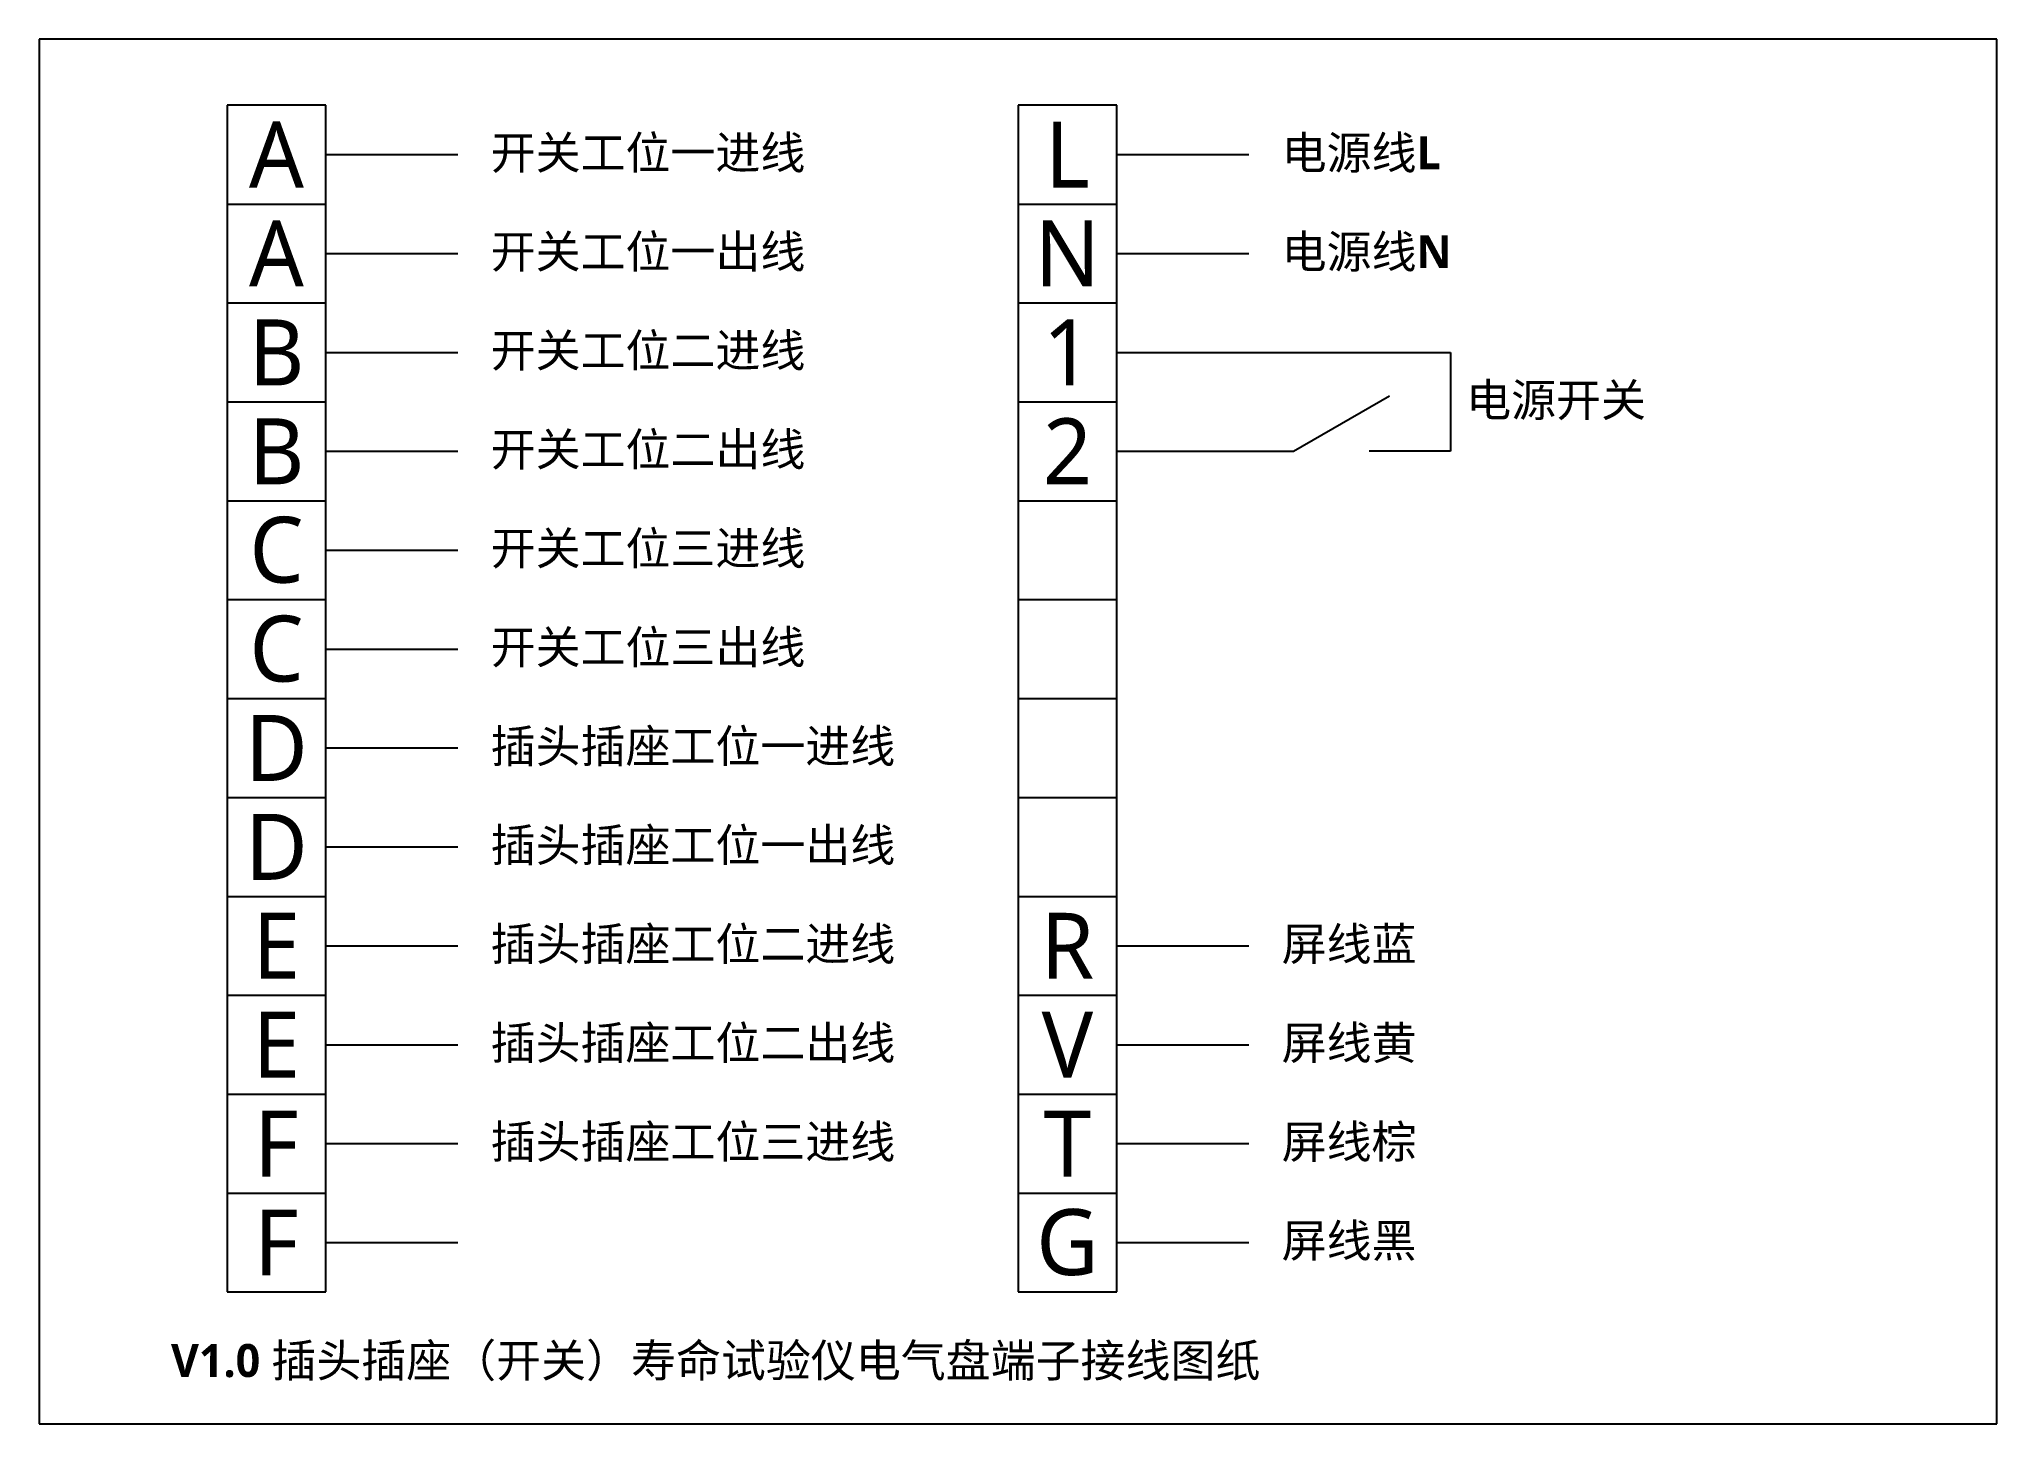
# Model space of a CAD drawing. Header units: millimetres. Extents: x -1 to 7463, y 0 to 2199.
# Drawn here: x 4493 to 7463, y 99 to 2199 of the extents above; entities that cross this region are included whole.
import ezdxf

# ---------------------------------------------------------------- set-up
doc = ezdxf.new("R2010")
doc.units = ezdxf.units.MM
doc.styles.get("Standard").update_dxf_attribs({"font": 'arial_0.ttf'})

msp = doc.modelspace()

# ---------------------------------------------------------------- texts
for s, width, gutter_width, heights, insert, char_height, attachment_point in [('{\\fMicrosoft YaHei|b0|i0|c134|p34;A}', 150, 12.5, [0], (4853.376313151397, 2024.035872386367), 100, 5), ('{\\fMicrosoft YaHei|b1|i0|c134|p34;开关工位一进线}', 496.8632597426786, 0, [0], (5178.376313151397, 2024.035872386367), 50, 4), ('{\\fMicrosoft YaHei|b0|i0|c134|p34;L}', 150, 12.5, [0], (6053.376313151397, 2024.035872386367), 100, 5), ('{\\fMicrosoft YaHei|b1|i0|c134|p34;电源线L}', 461.3013282682477, 0, [0], (6378.376313151397, 2024.035872386367), 50, 4), ('{\\fMicrosoft YaHei|b0|i0|c134|p34;A}', 150, 12.5, [0], (4853.376313151397, 1874.035872386367), 100, 5), ('{\\fMicrosoft YaHei|b1|i0|c134|p34;开关工位一出线}', 513.3481300753847, 0, [56.95626294015608], (5178.376313151397, 1874.035872386367), 50, 4), ('{\\fMicrosoft YaHei|b0|i0|c134|p34;N}', 150, 12.5, [0], (6053.376313151397, 1874.035872386367), 100, 5), ('{\\fMicrosoft YaHei|b1|i0|c134|p34;电源线N}', 461.3013282682477, 0, [0], (6378.376313151397, 1874.035872386367), 50, 4), ('{\\fMicrosoft YaHei|b0|i0|c134|p34;B}', 150, 12.5, [0], (4853.376313151397, 1724.035872386367), 100, 5), ('{\\fMicrosoft YaHei|b1|i0|c134|p34;开关工位二进线}', 519.3066003098738, 0, [0], (5178.376313151397, 1724.035872386367), 50, 4), ('{\\fMicrosoft YaHei|b0|i0|c134|p34;1}', 150, 12.5, [0], (6053.376313151397, 1724.035872386367), 100, 5), ('{\\fMicrosoft YaHei|b1|i0|c134|p34;电源开关}', 461.3013282682477, 0, [0], (6658.272130844151, 1648.902601469432), 50, 4), ('{\\fMicrosoft YaHei|b0|i0|c134|p34;B}', 150, 12.5, [0], (4853.376313151397, 1574.035872386367), 100, 5), ('{\\fMicrosoft YaHei|b1|i0|c134|p34;开关工位二出线}', 477.5972561788603, 0, [0], (5178.376313151397, 1574.035872386367), 50, 4), ('{\\fMicrosoft YaHei|b0|i0|c134|p34;2}', 150, 12.5, [0], (6053.376313151397, 1574.035872386367), 100, 5), ('{\\fMicrosoft YaHei|b0|i0|c134|p34;C}', 150, 12.5, [0], (4853.376313151397, 1424.035872386367), 100, 5), ('{\\fMicrosoft YaHei|b1|i0|c134|p34;开关工位三进线}', 471.6387859443694, 0, [0], (5178.376313151397, 1424.035872386367), 50, 4), ('{\\fMicrosoft YaHei|b0|i0|c134|p34;C}', 150, 12.5, [0], (4853.376313151397, 1274.035872386367), 100, 5), ('{\\fMicrosoft YaHei|b1|i0|c134|p34;开关工位三出线}', 471.6387859443694, 0, [33.14120007809731], (5178.376313151397, 1274.035872386367), 50, 4), ('{\\fMicrosoft YaHei|b0|i0|c134|p34;D}', 150, 12.5, [0], (4853.376313151397, 1124.035872386368), 100, 5), ('{\\fMicrosoft YaHei|b1|i0|c134|p34;插头插座工位一进线}', 657.7421345384955, 0, [21.42734198470603], (5178.376313151397, 1124.035872386368), 50, 4), ('{\\fMicrosoft YaHei|b0|i0|c134|p34;D}', 150, 12.5, [0], (4853.376313151397, 974.0358723863676), 100, 5), ('{\\fMicrosoft YaHei|b1|i0|c134|p34;插头插座工位一出线}', 644.4346222050008, 0, [0], (5178.376313151397, 974.0358723863676), 50, 4), ('{\\fMicrosoft YaHei|b0|i0|c134|p34;E}', 150, 12.5, [0], (4853.376313151397, 824.0358723863676), 100, 5), ('{\\fMicrosoft YaHei|b0|i0|c134|p34;R}', 150, 12.5, [0], (6053.376313151397, 824.0358723863676), 100, 5), ('{\\fMicrosoft YaHei|b1|i0|c134|p34;插头插座工位二进线}', 620.600709773289, 0, [92.87251014726021], (5178.376313151397, 824.0358723863676), 50, 4), ('{\\fMicrosoft YaHei|b1|i0|c134|p34;屏线蓝}', 461.3013282682477, 0, [0], (6378.376313151397, 824.0358723863676), 50, 4), ('{\\fMicrosoft YaHei|b0|i0|c134|p34;E}', 150, 12.5, [0], (4853.376313151397, 674.0358723863676), 100, 5), ('{\\fMicrosoft YaHei|b0|i0|c134|p34;V}', 150, 12.5, [0], (6053.376313151397, 674.0358723863676), 100, 5), ('{\\fMicrosoft YaHei|b1|i0|c134|p34;插头插座工位二出线}', 644.4346012091682, 0, [9.455252774463332], (5178.376313151397, 674.0358723863676), 50, 4), ('{\\fMicrosoft YaHei|b1|i0|c134|p34;屏线黄}', 461.3013282682477, 0, [0], (6378.376313151397, 674.0358723863676), 50, 4), ('{\\fMicrosoft YaHei|b0|i0|c134|p34;F}', 150, 12.5, [0], (4853.376313151397, 524.0358723863676), 100, 5), ('{\\fMicrosoft YaHei|b0|i0|c134|p34;T}', 150, 12.5, [0], (6053.376313151397, 524.0358723863676), 100, 5), ('{\\fMicrosoft YaHei|b1|i0|c134|p34;插头插座工位三进线}', 644.4346117070836, 0, [0], (5178.376313151397, 524.0358723863676), 50, 4), ('{\\fMicrosoft YaHei|b1|i0|c134|p34;屏线棕}', 461.3013282682477, 0, [0], (6378.376313151397, 524.0358723863676), 50, 4), ('{\\fMicrosoft YaHei|b0|i0|c134|p34;F}', 150, 12.5, [0], (4853.376313151397, 374.0358723863676), 100, 5), ('{\\fMicrosoft YaHei|b0|i0|c134|p34;G}', 150, 12.5, [0], (6053.376313151397, 374.0358723863676), 100, 5), ('{\\fMicrosoft YaHei|b1|i0|c134|p34;屏线黑}', 461.3013282682477, 0, [0], (6378.376313151397, 374.0358723863676), 50, 4), ('{\\fMicrosoft YaHei|b1|i0|c134|p34;V1.0 插头插座（开关）寿命试验仪电气盘端子接线图纸}', 1937.557455492803, 0, [0], (4693.376313151396, 191.8033322322487), 50, 4)]:
    msp.add_mtext_dynamic_manual_height_columns(s, width=width, gutter_width=gutter_width, heights=heights, dxfattribs=dict(insert=insert, char_height=char_height, attachment_point=attachment_point))

# ---------------------------------------------------------------- linework, layer by layer
for p, q in [((7463.376313151396, 2199.035872386367), (4493.376313151396, 2199.035872386367)), ((4493.376313151396, 2199.035872386367), (4493.376313151396, 99.03587238636715)), ((7463.376313151396, 99.0358723863676), (7463.376313151396, 2199.035872386367)), ((4778.376313151397, 2099.035872386367), (4778.376313151397, 1949.035872386367)), ((4928.376313151397, 2099.035872386367), (4778.376313151397, 2099.035872386367)), ((4928.376313151397, 1949.035872386367), (4928.376313151397, 2099.035872386367)), ((5978.376313151397, 2099.035872386367), (5978.376313151397, 1949.035872386367)), ((6128.376313151397, 2099.035872386367), (5978.376313151397, 2099.035872386367)), ((6128.376313151397, 1949.035872386367), (6128.376313151397, 2099.035872386367)), ((4928.376313151397, 2024.035872386367), (5128.376313151397, 2024.035872386367)), ((6128.376313151397, 2024.035872386367), (6328.376313151397, 2024.035872386367)), ((4778.376313151397, 1949.035872386367), (4928.376313151397, 1949.035872386367)), ((4778.376313151397, 1949.035872386367), (4778.376313151397, 1799.035872386367)), ((4928.376313151397, 1799.035872386367), (4928.376313151397, 1949.035872386367)), ((5978.376313151397, 1949.035872386367), (6128.376313151397, 1949.035872386367)), ((5978.376313151397, 1949.035872386367), (5978.376313151397, 1799.035872386367)), ((6128.376313151397, 1799.035872386367), (6128.376313151397, 1949.035872386367)), ((4928.376313151397, 1874.035872386367), (5128.376313151397, 1874.035872386367)), ((6128.376313151397, 1874.035872386367), (6328.376313151397, 1874.035872386367)), ((4778.376313151397, 1799.035872386367), (4928.376313151397, 1799.035872386367)), ((4778.376313151397, 1799.035872386367), (4778.376313151397, 1649.035872386367)), ((4928.376313151397, 1649.035872386367), (4928.376313151397, 1799.035872386367)), ((5978.376313151397, 1799.035872386367), (6128.376313151397, 1799.035872386367)), ((5978.376313151397, 1799.035872386367), (5978.376313151397, 1649.035872386367)), ((6128.376313151397, 1649.035872386367), (6128.376313151397, 1799.035872386367)), ((4928.376313151397, 1724.035872386367), (5128.376313151397, 1724.035872386367)), ((6128.376313151397, 1724.035872386367), (6634.759960737661, 1724.035872386367)), ((6634.759960737661, 1724.035872386367), (6634.759960737661, 1574.035872386367)), ((4778.376313151397, 1649.035872386367), (4928.376313151397, 1649.035872386367)), ((4778.376313151397, 1649.035872386367), (4778.376313151397, 1499.035872386367)), ((4928.376313151397, 1499.035872386367), (4928.376313151397, 1649.035872386367)), ((5978.376313151397, 1649.035872386367), (6128.376313151397, 1649.035872386367)), ((5978.376313151397, 1649.035872386367), (5978.376313151397, 1499.035872386367)), ((6128.376313151397, 1499.035872386367), (6128.376313151397, 1649.035872386367)), ((6396.207764886596, 1574.035872386367), (6541.942461032296, 1658.175838436355)), ((4928.376313151397, 1574.035872386367), (5128.376313151397, 1574.035872386367)), ((6128.376313151397, 1574.035872386367), (6396.207764886596, 1574.035872386367)), ((6634.759960737661, 1574.035872386367), (6510.896328939714, 1574.035872386367)), ((4778.376313151397, 1499.035872386367), (4928.376313151397, 1499.035872386367)), ((4778.376313151397, 1499.035872386367), (4778.376313151397, 1349.035872386367)), ((4928.376313151397, 1349.035872386367), (4928.376313151397, 1499.035872386367)), ((5978.376313151397, 1499.035872386367), (6128.376313151397, 1499.035872386367)), ((5978.376313151397, 1499.035872386367), (5978.376313151397, 1349.035872386367)), ((6128.376313151397, 1349.035872386367), (6128.376313151397, 1499.035872386367)), ((4928.376313151397, 1424.035872386367), (5128.376313151397, 1424.035872386367)), ((4778.376313151397, 1349.035872386367), (4928.376313151397, 1349.035872386367)), ((4778.376313151397, 1349.035872386367), (4778.376313151397, 1199.035872386367)), ((4928.376313151397, 1199.035872386367), (4928.376313151397, 1349.035872386367)), ((5978.376313151397, 1349.035872386367), (6128.376313151397, 1349.035872386367)), ((5978.376313151397, 1349.035872386367), (5978.376313151397, 1199.035872386367)), ((6128.376313151397, 1199.035872386367), (6128.376313151397, 1349.035872386367)), ((4928.376313151397, 1274.035872386367), (5128.376313151397, 1274.035872386367)), ((4778.376313151397, 1199.035872386367), (4928.376313151397, 1199.035872386367)), ((4778.376313151397, 1199.035872386367), (4778.376313151397, 1049.035872386368)), ((4928.376313151397, 1049.035872386368), (4928.376313151397, 1199.035872386367)), ((5978.376313151397, 1199.035872386367), (6128.376313151397, 1199.035872386367)), ((5978.376313151397, 1199.035872386367), (5978.376313151397, 1049.035872386368)), ((6128.376313151397, 1049.035872386368), (6128.376313151397, 1199.035872386367)), ((4928.376313151397, 1124.035872386368), (5128.376313151397, 1124.035872386368)), ((4778.376313151397, 1049.035872386368), (4928.376313151397, 1049.035872386368)), ((4778.376313151397, 1049.035872386368), (4778.376313151397, 899.0358723863676)), ((4928.376313151397, 899.0358723863676), (4928.376313151397, 1049.035872386368)), ((5978.376313151397, 1049.035872386368), (6128.376313151397, 1049.035872386368)), ((5978.376313151397, 1049.035872386368), (5978.376313151397, 899.0358723863676)), ((6128.376313151397, 899.0358723863676), (6128.376313151397, 1049.035872386368)), ((4928.376313151397, 974.0358723863676), (5128.376313151397, 974.0358723863676)), ((4778.376313151397, 899.0358723863676), (4928.376313151397, 899.0358723863676)), ((4778.376313151397, 899.0358723863676), (4778.376313151397, 749.0358723863676)), ((4928.376313151397, 749.0358723863676), (4928.376313151397, 899.0358723863676)), ((5978.376313151397, 899.0358723863676), (6128.376313151397, 899.0358723863676)), ((5978.376313151397, 899.0358723863676), (5978.376313151397, 749.0358723863676)), ((6128.376313151397, 749.0358723863676), (6128.376313151397, 899.0358723863676)), ((4928.376313151397, 824.0358723863678), (5128.376313151397, 824.0358723863678)), ((6128.376313151397, 824.0358723863676), (6328.376313151397, 824.0358723863676)), ((4778.376313151397, 749.0358723863676), (4928.376313151397, 749.0358723863676)), ((4778.376313151397, 749.0358723863676), (4778.376313151397, 599.0358723863676)), ((4928.376313151397, 599.0358723863676), (4928.376313151397, 749.0358723863676)), ((5978.376313151397, 749.0358723863676), (6128.376313151397, 749.0358723863676)), ((5978.376313151397, 749.0358723863676), (5978.376313151397, 599.0358723863676)), ((6128.376313151397, 599.0358723863676), (6128.376313151397, 749.0358723863676)), ((4928.376313151397, 674.0358723863678), (5128.376313151397, 674.0358723863678)), ((6128.376313151397, 674.0358723863676), (6328.376313151397, 674.0358723863676)), ((4778.376313151397, 599.0358723863676), (4928.376313151397, 599.0358723863676)), ((4778.376313151397, 599.0358723863676), (4778.376313151397, 449.0358723863676)), ((4928.376313151397, 449.0358723863676), (4928.376313151397, 599.0358723863676)), ((5978.376313151397, 599.0358723863676), (6128.376313151397, 599.0358723863676)), ((5978.376313151397, 599.0358723863676), (5978.376313151397, 449.0358723863676)), ((6128.376313151397, 449.0358723863676), (6128.376313151397, 599.0358723863676)), ((4928.376313151397, 524.0358723863676), (5128.376313151397, 524.0358723863676)), ((6128.376313151397, 524.0358723863676), (6328.376313151397, 524.0358723863676)), ((4778.376313151397, 449.0358723863676), (4928.376313151397, 449.0358723863676)), ((4778.376313151397, 449.0358723863676), (4778.376313151397, 299.0358723863676)), ((4928.376313151397, 299.0358723863676), (4928.376313151397, 449.0358723863676)), ((5978.376313151397, 449.0358723863676), (6128.376313151397, 449.0358723863676)), ((5978.376313151397, 449.0358723863676), (5978.376313151397, 299.0358723863676)), ((6128.376313151397, 299.0358723863676), (6128.376313151397, 449.0358723863676)), ((4928.376313151397, 374.0358723863676), (5128.376313151397, 374.0358723863676)), ((6128.376313151397, 374.0358723863676), (6328.376313151397, 374.0358723863676)), ((4778.376313151397, 299.0358723863676), (4928.376313151397, 299.0358723863676)), ((5978.376313151397, 299.0358723863676), (6128.376313151397, 299.0358723863676)), ((4493.376313151397, 99.0358723863676), (7463.376313151396, 99.0358723863676))]:
    msp.add_line(p, q)

msp.set_redraw_order([(e.dxf.handle, doc.entitydb.next_handle()) for e in msp.query("TEXT MTEXT ATTDEF DIMENSION ARC_DIMENSION")])  # texts and dimensions are drawn at this point

doc.saveas('drawing.dxf')
